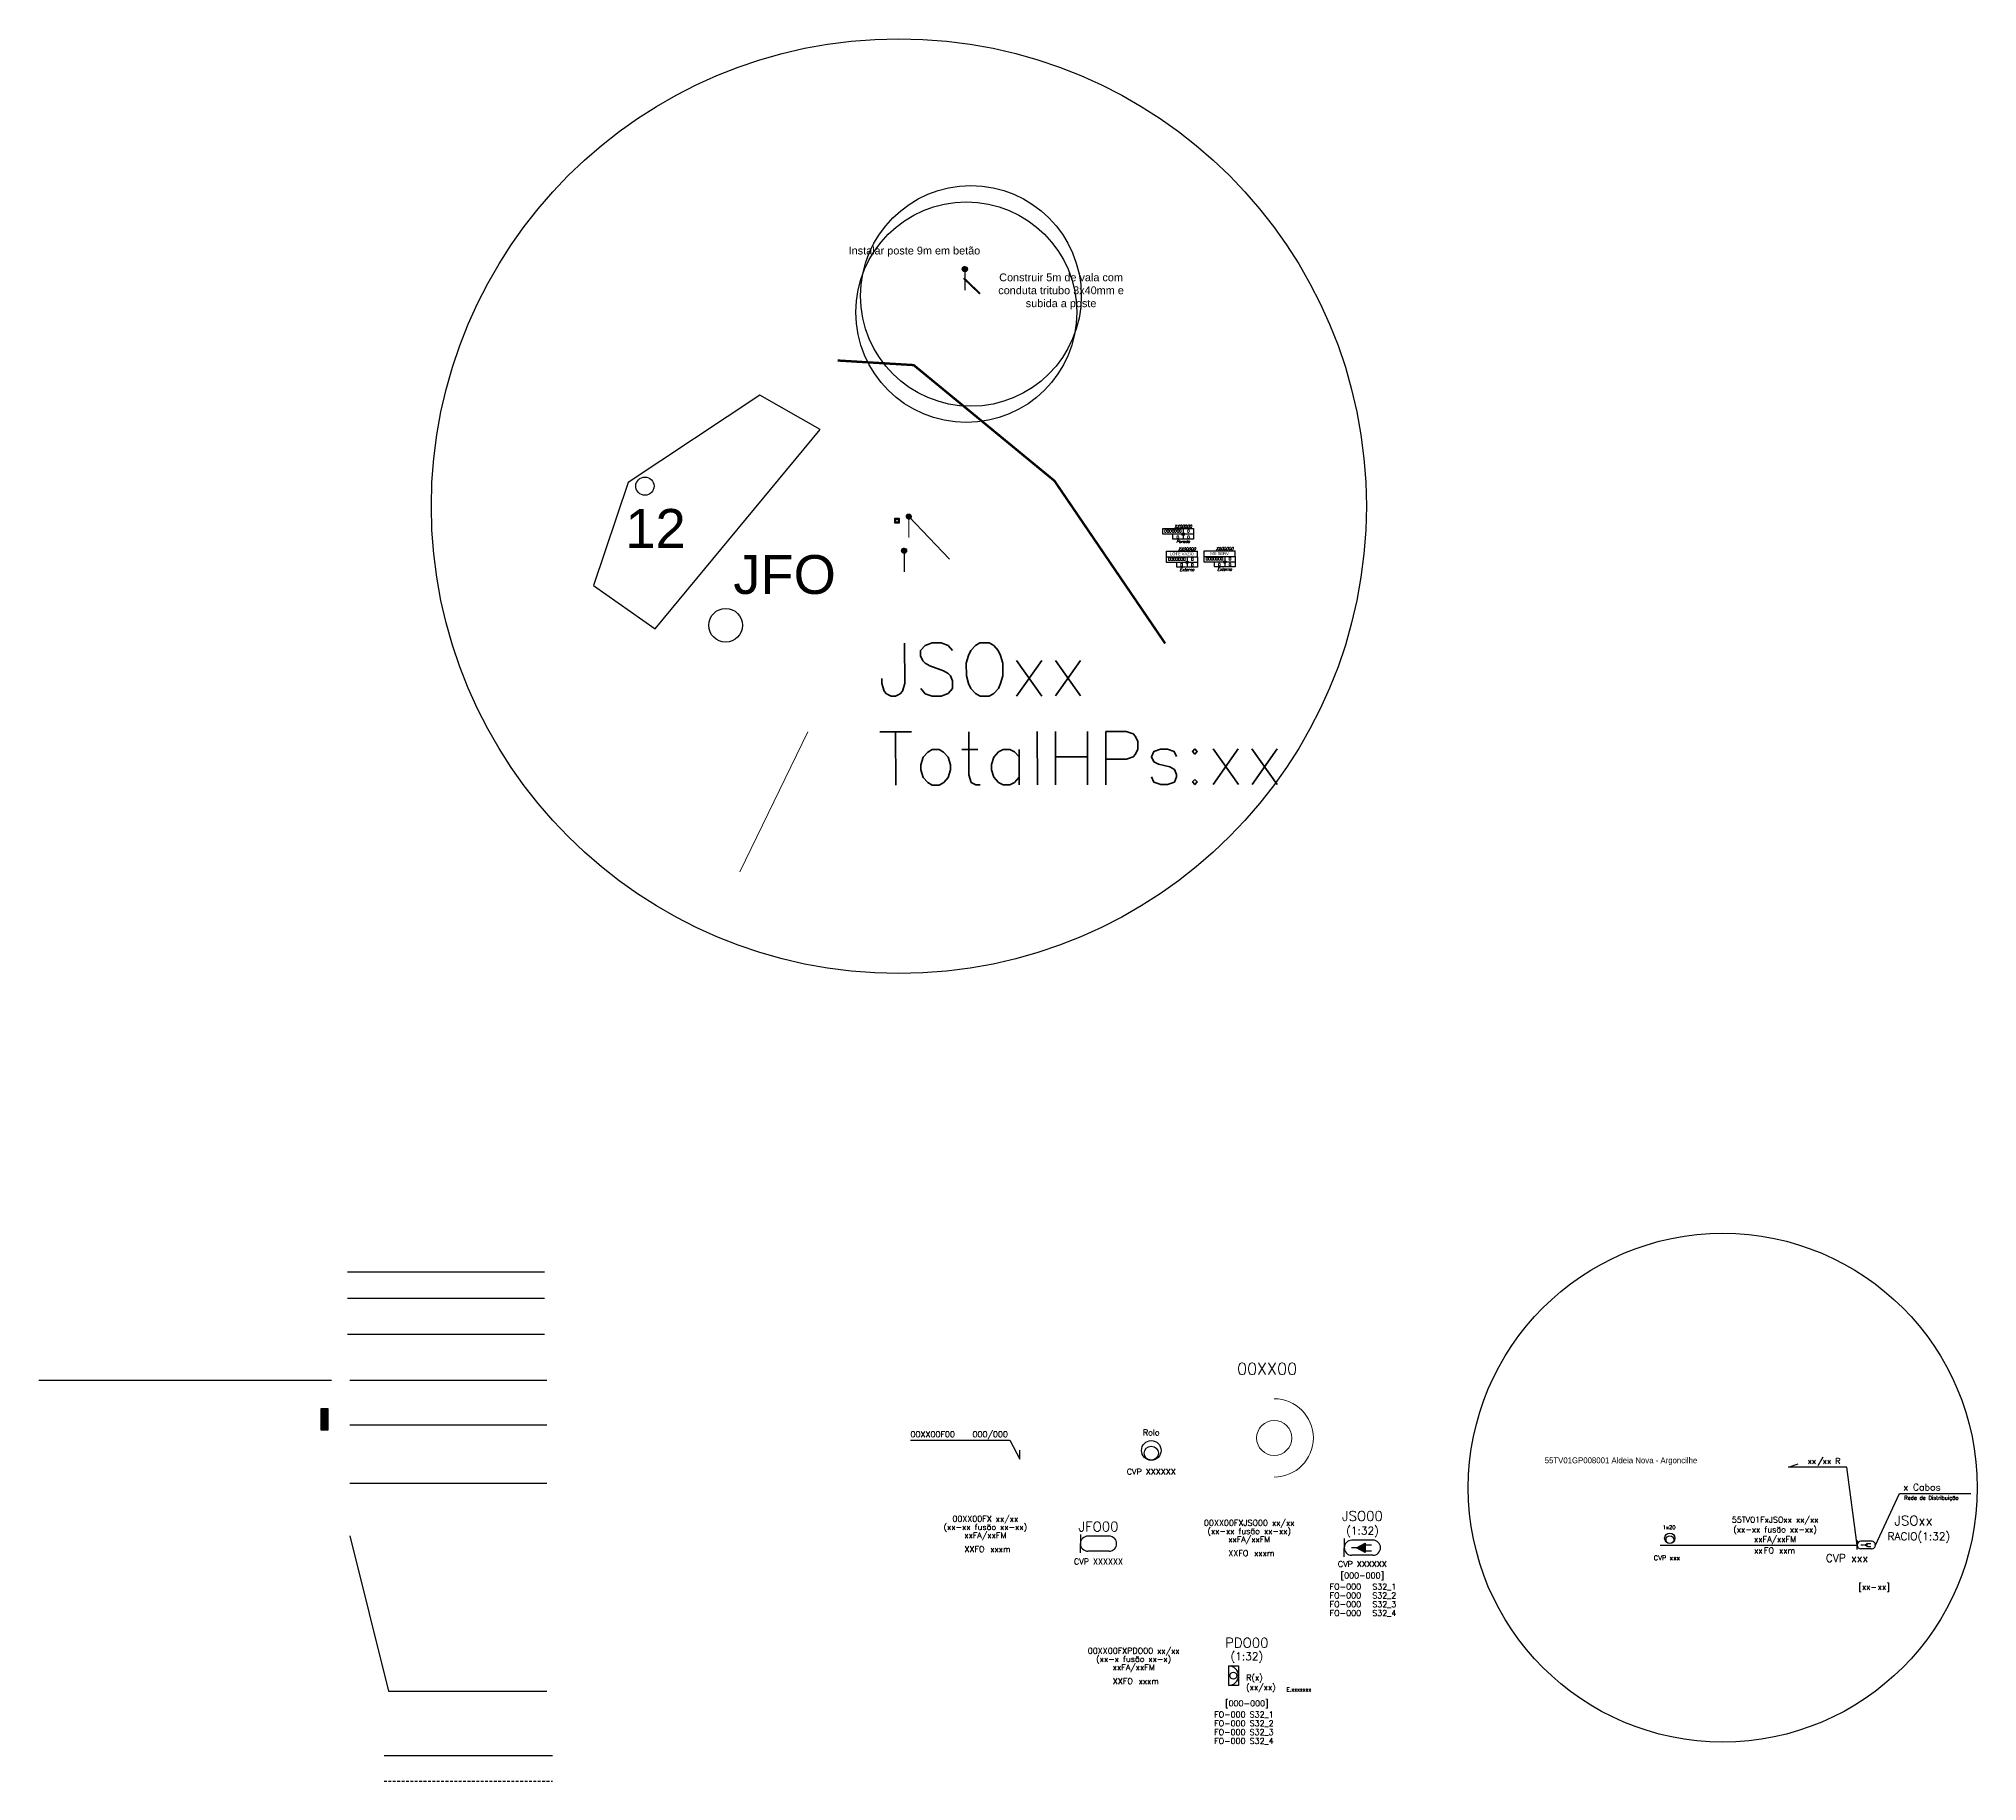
# Model space of a CAD drawing. Header units: millimetres. Extents: x -360 to 139, y -197 to 251.
import ezdxf
from ezdxf.enums import TextEntityAlignment as Align
from ezdxf.lldxf.tags import DXFTag

# ---------------------------------------------------------------- set-up
doc = ezdxf.new("R2010")
doc.units = ezdxf.units.MM
doc.linetypes.add('CE', pattern=[1.13, 0.71, -0.42])
for name, color, linetype in [('_APEADO', 3, 'Continuous'), ('_ESQUEMATICO', 1, 'ICAD_ISO12W100'), ('_EXISTENTE', 7, 'Continuous'), ('_MODIFICADO', 150, 'Continuous'), ('CABO_ENTERRADO', 30, 'Continuous'), ('CABOS DISTRIBUIÇÃO', 6, 'Continuous'), ('Caracterizacao edificios', 7, 'Continuous'), ('CARTOGRAFIA', 254, 'Continuous'), ('CC A Instalar', 1, 'ICAD_ISO12W100'), ('CC Instalar', 1, 'ICAD_ISO12W100'), ('Centro_edificio', 1, 'Continuous'), ('INFRA_NOVA_Postes', 1, 'Continuous'), ('INFRA_NOVA_subsolo', 1, 'Continuous'), ('JSO-Instalar', 1, 'Continuous'), ('N_PD_COBRE', 7, 'Continuous'), ('rede_edp', 72, 'Continuous'), ('RVO Instalar', 1, 'Continuous'), ('SINOPTICO', 1, 'Continuous'), ('TEXTO', 1, 'Continuous'), ('Texto cabo', 1, 'Continuous'), ('Texto Reservas', 1, 'Continuous')]:
    doc.layers.add(name, color=color, linetype=linetype)
for name, color, linetype, lineweight in [('CABOS_NOVOS', 3, 'Continuous', 60), ('cel', 96, 'Continuous', 30), ('JSO', 2, 'Continuous', 0)]:
    doc.layers.add(name, color=color, linetype=linetype, lineweight=lineweight)
doc.layers.add('rede_aerea', color=7, linetype='Continuous', lineweight=0, true_color=0xe9e9ac)
doc.layers.add('rede_subsolo', color=7, linetype='Continuous', true_color=0xe9e9ac)
doc.styles.add('cabos', font='romans.shx', dxfattribs={"height": 3.5})
doc.styles.add('ROMANS', font='romans.shx', dxfattribs={"height": 3.5})
doc.styles.get("Standard").update_dxf_attribs({"font": 'arial.ttf'})
doc.styles.add('Text_Style_10', font='TXT.SHX')
doc.styles.add('TI-ED', font='ARIALUNI.TTF', dxfattribs={"height": 0.75})
tags = doc.linetypes.add('DIVIDE', pattern=[1.25, 0.5, -0.25, 0, -0.25, 0, -0.25]).pattern_tags.tags
tags[14:15] = [DXFTag(74, 4), DXFTag(75, 0), DXFTag(340, '0'), DXFTag(46, 1.0), DXFTag(50, 0.0), DXFTag(44, 0.0), DXFTag(45, 0.0)]
tags[12:13] = [DXFTag(74, 4), DXFTag(75, 0), DXFTag(340, '0'), DXFTag(46, 1.0), DXFTag(50, 0.0), DXFTag(44, 0.0), DXFTag(45, 0.0)]
tags[10:11] = [DXFTag(74, 4), DXFTag(75, 0), DXFTag(340, '0'), DXFTag(46, 1.0), DXFTag(50, 0.0), DXFTag(44, 0.0), DXFTag(45, 0.0)]
tags[8:9] = [DXFTag(74, 4), DXFTag(75, 0), DXFTag(340, '0'), DXFTag(46, 1.0), DXFTag(50, 0.0), DXFTag(44, 0.0), DXFTag(45, 0.0)]
tags[6:7] = [DXFTag(74, 4), DXFTag(75, 0), DXFTag(340, '0'), DXFTag(46, 1.0), DXFTag(50, 0.0), DXFTag(44, 0.0), DXFTag(45, 0.0)]
tags[4:5] = [DXFTag(74, 4), DXFTag(75, 0), DXFTag(340, '0'), DXFTag(46, 1.0), DXFTag(50, 0.0), DXFTag(44, 0.0), DXFTag(45, 0.0)]
tags = doc.linetypes.add('FENCELINE1', pattern='A,0.25,-0.1,[133,ltypeshp.shx,S=0.1,R=0,X=-0.1,Y=0],-0.1,1', length=1.45).pattern_tags.tags
tags[16:17] = [DXFTag(74, 4), DXFTag(75, 0), DXFTag(340, '0'), DXFTag(46, 1.0), DXFTag(50, 0.0), DXFTag(44, 0.0), DXFTag(45, 0.0)]
tags[14:15] = [DXFTag(74, 4), DXFTag(75, 0), DXFTag(340, '0'), DXFTag(46, 1.0), DXFTag(50, 0.0), DXFTag(44, 0.0), DXFTag(45, 0.0)]
tags[4:5] = [DXFTag(74, 4), DXFTag(75, 0), DXFTag(340, '0'), DXFTag(46, 1.0), DXFTag(50, 0.0), DXFTag(44, 0.0), DXFTag(45, 0.0)]
tags = doc.linetypes.add('ICAD_ISO12W100', pattern=[22, 12, -3, 0.5, -3, 0.5, -3]).pattern_tags.tags
tags[14:15] = [DXFTag(74, 4), DXFTag(75, 0), DXFTag(340, '0'), DXFTag(46, 1.0), DXFTag(50, 0.0), DXFTag(44, 0.0), DXFTag(45, 0.0)]
tags[12:13] = [DXFTag(74, 4), DXFTag(75, 0), DXFTag(340, '0'), DXFTag(46, 1.0), DXFTag(50, 0.0), DXFTag(44, 0.0), DXFTag(45, 0.0)]
tags[10:11] = [DXFTag(74, 4), DXFTag(75, 0), DXFTag(340, '0'), DXFTag(46, 1.0), DXFTag(50, 0.0), DXFTag(44, 0.0), DXFTag(45, 0.0)]
tags[8:9] = [DXFTag(74, 4), DXFTag(75, 0), DXFTag(340, '0'), DXFTag(46, 1.0), DXFTag(50, 0.0), DXFTag(44, 0.0), DXFTag(45, 0.0)]
tags[6:7] = [DXFTag(74, 4), DXFTag(75, 0), DXFTag(340, '0'), DXFTag(46, 1.0), DXFTag(50, 0.0), DXFTag(44, 0.0), DXFTag(45, 0.0)]
tags[4:5] = [DXFTag(74, 4), DXFTag(75, 0), DXFTag(340, '0'), DXFTag(46, 1.0), DXFTag(50, 0.0), DXFTag(44, 0.0), DXFTag(45, 0.0)]

# ---------------------------------------------------------------- blocks, each defined once
blk = doc.blocks.new('CEE')
at = {"layer": 'Centro_edificio'}
h = blk.add_hatch(color=256, dxfattribs=at)
h.paths.add_polyline_path([(0, 0.34), (0, 0), (0.34, 0, 0.414214)])
h.paths.add_polyline_path([(0, -0.34), (0, 0), (-0.34, 0, 0.414214)])
at = {"color": 210}
for p, q in [((-5.25, 1.44), (-5.25, 2.87)), ((-5.25, 1.44), (-2.63, 1.44)), ((-5.25, 0), (-5.25, 1.44)), ((2.65, 0), (-5.25, 0)), ((-2.63, 1.44), (2.65, 1.44)), ((-2.63, -1.27), (-2.63, 0)), ((0, 1.44), (0, -1.27)), ((2.65, 1.44), (2.65, 2.87)), ((2.65, 1.44), (2.65, -1.27)), ((2.65, -1.27), (-2.63, -1.27))]:
    blk.add_line(p, q, dxfattribs=at)
blk.add_lwpolyline([(-5.25, 2.87), (2.65, 2.87)], dxfattribs=at)
at = {"layer": 'Centro_edificio', "linetype": 'DIVIDE', "ltscale": 4}
blk.add_ellipse((0, 0), major_axis=(0.345, 0), ratio=1, dxfattribs=at)
at = {"color": 210}
for tag, style, p in [('N_EDIFICIO', 'ROMANS', (-2.63, 0.45)), ('TIPO', 'TI-ED', (-1.3, 1.82)), ('N_UA', 'ROMANS', (1.36, 0.45)), ('N_COMERCIO', 'ROMANS', (-1.37, -1.03)), ('N_ESCRITORIO', 'ROMANS', (1.36, -1.03))]:
    blk.add_attdef(tag, text='', height=0.75, dxfattribs=dict(at, style=style)).set_placement(p, align=Align.CENTER)
at = {"layer": 'N_PD_COBRE', "style": 'ROMANS', "oblique": 15}
for tag, p in [('PDC', (-0.02, 3.07)), ('TPDC', (-0.02, -2.25))]:
    blk.add_attdef(tag, text='', height=0.75, dxfattribs=at).set_placement(p, align=Align.CENTER)
blk = doc.blocks.new('CE')
at = {"layer": 'Centro_edificio'}
h = blk.add_hatch(color=256, dxfattribs=at)
h.paths.add_polyline_path([(0, 0.34), (0, 0), (0.34, 0, 0.414214)])
h.paths.add_polyline_path([(0, -0.34), (0, 0), (-0.34, 0, 0.414214)])
at = {"color": 210}
for p, q in [((-5.25, 0), (-5.25, 1.44)), ((-5.25, 1.44), (-2.63, 1.44)), ((2.65, 0), (-5.25, 0)), ((-2.63, 1.44), (2.65, 1.44)), ((-2.63, -1.27), (-2.63, 0)), ((0, 1.44), (0, -1.27)), ((2.65, 1.44), (2.65, -1.27)), ((2.65, -1.27), (-2.63, -1.27))]:
    blk.add_line(p, q, dxfattribs=at)
at = {"layer": 'Centro_edificio', "linetype": 'Continuous', "ltscale": 4}
blk.add_ellipse((0, 0), major_axis=(0.345, 0), ratio=1, dxfattribs=at)
at = {"color": 210, "style": 'ROMANS'}
for tag, p in [('N_EDIFICIO', (-2.63, 0.45)), ('N_PISOS', (1.36, 0.45)), ('N_UA', (-1.37, -1.13)), ('N_COMERCIO', (1.36, -1.13))]:
    blk.add_attdef(tag, text='', height=0.75, dxfattribs=at).set_placement(p, align=Align.CENTER)
at = {"layer": 'N_PD_COBRE', "style": 'ROMANS', "oblique": 15}
for tag, p in [('PDC', (-0.02, 1.63)), ('TPDC', (-0.02, -2.25))]:
    blk.add_attdef(tag, text='', height=0.75, dxfattribs=at).set_placement(p, align=Align.CENTER)
blk = doc.blocks.new('*X7')
at = {"color": 0}
for p, q in [((-0.679997, 0.416018), (-0.018018, 1.077997)), ((-0.679809, 0.433884), (-0.035884, 1.077809)), ((-0.679715, 0.398622), (-0.000622, 1.077715)), ((-0.67911, 0.452261), (-0.054261, 1.07711)), ((-0.678999, 0.381661), (0.016339, 1.076999)), ((-0.677877, 0.365105), (0.032895, 1.075877)), ((-0.677853, 0.471196), (-0.073196, 1.075853)), ((-0.676376, 0.348929), (0.049071, 1.074376)), ((-0.675978, 0.490748), (-0.092748, 1.073978)), ((-0.674518, 0.333109), (0.064891, 1.072518)), ((-0.673417, 0.510987), (-0.112987, 1.071417)), ((-0.672323, 0.317627), (0.080373, 1.070323)), ((-0.67008, 0.532002), (-0.134002, 1.06808)), ((-0.669809, 0.302463), (0.095537, 1.067809)), ((-0.666991, 0.287604), (0.110396, 1.064991)), ((-0.665856, 0.553903), (-0.155903, 1.063856)), ((-0.663883, 0.273034), (0.124966, 1.061883)), ((-0.660603, 0.576834), (-0.178834, 1.058603)), ((-0.660497, 0.258742), (0.139258, 1.058497)), ((-0.656846, 0.244715), (0.153285, 1.054846)), ((-0.654125, 0.600989), (-0.202989, 1.052125)), ((-0.652938, 0.230945), (0.167055, 1.050938)), ((-0.648783, 0.217422), (0.180578, 1.046783)), ((-0.646156, 0.626637), (-0.228637, 1.044156)), ((-0.64439, 0.204138), (0.193862, 1.04239)), ((-0.639766, 0.191085), (0.206915, 1.037766)), ((-0.636298, 0.654172), (-0.256172, 1.034298)), ((-0.634917, 0.178256), (0.219744, 1.032917)), ((-0.62985, 0.165645), (0.232355, 1.02785)), ((-0.624571, 0.153247), (0.244753, 1.022571)), ((-0.623925, 0.684222), (-0.286222, 1.021925)), ((-0.619084, 0.141056), (0.256944, 1.017084)), ((-0.613395, 0.129067), (0.268933, 1.011395)), ((-0.607932, 0.717893), (-0.319893, 1.005932)), ((-0.607508, 0.117277), (0.280723, 1.005508)), ((-0.601426, 0.10568), (0.29232, 0.999426)), ((-0.595154, 0.094275), (0.303725, 0.993154)), ((-0.588694, 0.083057), (0.314943, 0.986694)), ((-0.58596, 0.757543), (-0.359543, 0.98396)), ((-0.58205, 0.072024), (0.325976, 0.98005)), ((-0.575224, 0.061172), (0.336828, 0.973224)), ((-0.568219, 0.0505), (0.3475, 0.966219)), ((-0.561036, 0.040005), (0.357995, 0.959036)), ((-0.553678, 0.029685), (0.368315, 0.951678)), ((-0.550397, 0.810783), (-0.412783, 0.948397)), ((-0.546146, 0.01954), (0.37846, 0.944146)), ((-0.538442, 0.009566), (0.388434, 0.936442)), ((-0.530567, -0.000236), (0.398236, 0.928567)), ((-0.522522, -0.009869), (0.407869, 0.920522)), ((-0.514308, -0.019333), (0.417333, 0.912308)), ((-0.505925, -0.028628), (0.426628, 0.903925)), ((-0.497375, -0.037756), (0.435756, 0.895375)), ((-0.488657, -0.046715), (0.444715, 0.886657)), ((-0.479772, -0.055508), (0.453508, 0.877772)), ((-0.470719, -0.064133), (0.462133, 0.868719)), ((-0.461499, -0.07259), (0.47059, 0.859499)), ((-0.45211, -0.080879), (0.478879, 0.85011)), ((-0.442553, -0.089), (0.487, 0.840553)), ((-0.432826, -0.096951), (0.494951, 0.830826)), ((-0.422929, -0.104731), (0.502731, 0.820929)), ((-0.41286, -0.11234), (0.51034, 0.81086)), ((-0.402619, -0.119776), (0.517776, 0.800619)), ((-0.392202, -0.127037), (0.525037, 0.790202)), ((-0.381609, -0.134122), (0.532122, 0.779609)), ((-0.370838, -0.141028), (0.539028, 0.768838)), ((-0.359886, -0.147754), (0.545754, 0.757886)), ((-0.348751, -0.154296), (0.552296, 0.746751)), ((-0.337429, -0.160652), (0.558652, 0.735429)), ((-0.325919, -0.16682), (0.56482, 0.723919)), ((-0.314215, -0.172794), (0.570794, 0.712215)), ((-0.302316, -0.178572), (0.576572, 0.700316)), ((-0.290215, -0.184149), (0.582149, 0.688215)), ((-0.27791, -0.189522), (0.587522, 0.67591)), ((-0.265395, -0.194684), (0.592684, 0.663395)), ((-0.252664, -0.199631), (0.597631, 0.650664)), ((-0.239711, -0.204356), (0.602356, 0.637711)), ((-0.226531, -0.208853), (0.606853, 0.624531)), ((-0.213115, -0.213115), (0.611115, 0.611115)), ((-0.199456, -0.217134), (0.615134, 0.597456)), ((-0.185546, -0.220901), (0.618901, 0.583546)), ((-0.171373, -0.224406), (0.622406, 0.569373)), ((-0.156929, -0.22764), (0.62564, 0.554929)), ((-0.1422, -0.230589), (0.628589, 0.5402)), ((-0.127174, -0.23324), (0.63124, 0.525174)), ((-0.111836, -0.23558), (0.63358, 0.509836)), ((-0.096169, -0.23759), (0.63559, 0.494169)), ((-0.080154, -0.239253), (0.637253, 0.478154)), ((-0.06377, -0.240547), (0.638547, 0.46177)), ((-0.046993, -0.241448), (0.639448, 0.444993)), ((-0.029795, -0.241927), (0.639927, 0.427795)), ((-0.012144, -0.241953), (0.639953, 0.410144)), ((0.006, -0.241488), (0.639488, 0.392)), ((0.024679, -0.240486), (0.638486, 0.373321)), ((0.043948, -0.238895), (0.636895, 0.354052)), ((0.063871, -0.236649), (0.634649, 0.334129)), ((0.084528, -0.23367), (0.63167, 0.313472)), ((0.106018, -0.229858), (0.627858, 0.291982)), ((0.12847, -0.225084), (0.623084, 0.26953)), ((0.152051, -0.21918), (0.61718, 0.245949)), ((0.176993, -0.211916), (0.609916, 0.221007)), ((0.203627, -0.20296), (0.60096, 0.194373)), ((0.232456, -0.191808), (0.589808, 0.165544)), ((0.264325, -0.177617), (0.575617, 0.133675)), ((0.300865, -0.158754), (0.556754, 0.097135)), ((0.346227, -0.13107), (0.52907, 0.051773)), ((0.43272, -0.062254), (0.460254, -0.03472))]:
    blk.add_line(p, q, dxfattribs=at)
blk = doc.blocks.new('*U43')
blk.add_line((0, -0.64), (0, -5.39))
blk.add_circle((0, 0.01), 0.66)
blk.add_blockref('*X7', (0.02, -0.41))
blk = doc.blocks.new('*U10')
at = {"layer": 'INFRA_NOVA_Postes'}
blk.add_line((-0.64, 0), (-5.39, 0), dxfattribs=at)
blk.add_circle((0.01, 0), 0.66, dxfattribs=at)
at = {"layer": 'INFRA_NOVA_Postes', "rotation": 270}
blk.add_blockref('*X7', (-0.41, -0.02), dxfattribs=at)
blk = doc.blocks.new('RESERVA')
blk.add_lwpolyline([(1.28, 2.26), (-0.02, 0)])
at = {"style": 'cabos'}
blk.add_attdef('FI', text='', height=1.5, dxfattribs=at).set_placement((-0.46, 0.49), align=Align.RIGHT)
blk.add_attdef('FF', (1.24, 0.49), '', height=1.5, dxfattribs=at)
at = {"style": 'cabos', "flags": 5}
blk.add_attdef('JFO', (-1.41, -2.8), '', height=1.5, dxfattribs=at)
blk = doc.blocks.new('JSO')
for p, q in [((3.7, 0.97), (0.97, 0.97)), ((3.7, -0.97), (0.97, -0.97))]:
    blk.add_line(p, q)
for points in [[(0, 1.17), (0, 0)], [(0, -1.17), (0, 0)], [(1.58, 0), (0.93, 0)], [(2.66, 0.39), (3.49, 0.39)], [(2.66, -0.42), (3.49, -0.42)]]:
    blk.add_lwpolyline(points)
blk.add_lwpolyline([(1.58, 0, 0, 1.2, 0), (2.71, 0.01, 1.2, 1.2, 0)], format="xyseb")
for centre, start, end in [((0.97, 0), 90.0422, 180.0422), ((3.7, 0), 359.8395, 90.0422), ((3.7, 0), 269.9578, 0.1605), ((0.97, 0), 179.9578, 269.9578)]:
    blk.add_arc(centre, 0.972, start, end)
blk = doc.blocks.new('cabo')
at = {"style": 'cabos'}
blk.add_text('FO', height=1.5, dxfattribs=at).set_placement((1.04, 0), align=Align.CENTER)
blk.add_attdef('N_FIBRAS', text='', height=1.5, dxfattribs=at).set_placement((-0.56, 0), align=Align.RIGHT)
blk.add_attdef('COMPRIMENTO', (3.65, 0), '', height=1.5, dxfattribs=at)
blk = doc.blocks.new('ROLO_traçados_1_500')
at = {"linetype": 'Continuous'}
for centre, radius in [((-0.01, 0.67), 0.666), ((0, 0.49), 0.495)]:
    blk.add_circle(centre, radius, dxfattribs=at)
blk = doc.blocks.new('RESERVAS')
blk.add_lwpolyline([(-28.05, 4.89), (-2.54, 4.89), (0, 0), (0, 2.28)])
at = {"style": 'cabos'}
for tag, p in [('CABO', (-28.1, 5.65)), ('NOME', (-28.1, 2.56))]:
    blk.add_attdef(tag, p, '', height=1.5, dxfattribs=at)
blk.add_attdef('GAMA', text='', height=1.5, dxfattribs=at).set_placement((-3.01, 5.64), align=Align.RIGHT)
blk = doc.blocks.new('CO')
at = {"layer": 'JSO', "color": 0, "linetype": 'Continuous'}
blk.add_circle((-10.07, 0), 4.52, dxfattribs=at)
blk.add_arc((-10.07, 0), 10.07, 270, 90, dxfattribs=at)
at = {"layer": 'Texto cabo', "color": 0, "style": 'cabos'}
blk.add_attdef('CO', text='', height=3, dxfattribs=at).set_placement((-11.89, 17.78), align=Align.MIDDLE)
blk = doc.blocks.new('*U24')
h = blk.add_hatch(color=256)
h.dxf.hatch_style = 1
h.paths.add_polyline_path([(3.17, 0.01), (5.41, 1.21), (5.41, -1.19)])
for p, q in [((0, 2.34), (0, 0)), ((0, -2.34), (0, 0)), ((7.4, 1.95), (1.94, 1.95)), ((7.4, -1.95), (1.94, -1.95))]:
    blk.add_line(p, q)
for points in [[(5.42, 0.01), (1.85, 0.01)], [(3.17, 0.01), (5.41, 1.21), (5.41, -1.19), (3.17, 0.01)], [(5.32, 0.78), (6.98, 0.78)], [(5.32, -0.83), (6.98, -0.83)]]:
    blk.add_lwpolyline(points)
for centre, start_param, end_param in [((1.94, 0), 0.786134, 2.356931), ((1.94, 0), 2.355458, 3.926255), ((7.4, 0.01), 5.494986, 7.06932), ((7.4, -0.01), 3.926255, 5.500588)]:
    blk.add_ellipse(centre, major_axis=(1.37, 1.37), ratio=1, start_param=start_param, end_param=end_param)
at = {"char_height": 1.5, "width": 10.1444, "attachment_point": 7, "style": 'cabos'}
for s, insert in [('S32_1', (7.23, -10.91)), ('S32_2', (7.23, -13.17)), ('S32_3', (7.23, -15.44)), ('S32_4', (7.23, -17.7))]:
    blk.add_mtext(s, dxfattribs=dict(at, insert=insert))
at = {"style": 'cabos'}
for tag, p in [('CABO-1', (-24.44, 11.56)), ('CABO-2', (-24.43, 9.44)), ('CABO-3', (-24.42, 7.32)), ('CABO1', (-24.44, 5.2)), ('CABO2', (-24.43, 3.08)), ('CABO3', (-24.42, 0.96))]:
    blk.add_attdef(tag, text='', height=1.5, dxfattribs=at).set_placement(p, align=Align.BOTTOM_CENTER)
for tag, height, p in [('NOME', 2.5, (4.66, 8.17)), ('RACIO', 2, (4.66, 4.39)), ('GAMA_CO', 1.5, (4.66, -7.12))]:
    blk.add_attdef(tag, text='', height=height, dxfattribs=at).set_placement(p, align=Align.MIDDLE_CENTER)
blk.add_attdef('CAPACIDADE', text='', height=1.5, dxfattribs=at).set_placement((-24.66, -2.15), align=Align.RIGHT)
for tag, p in [('METRAGEM', (-23.16, -2.17)), ('FO_SP1', (-3.75, -10.75)), ('FO_SP2', (-3.75, -13.02)), ('FO_SP3', (-3.75, -15.28)), ('FO_SP4', (-3.75, -17.55))]:
    blk.add_attdef(tag, p, '', height=1.5, dxfattribs=at)
at = {"layer": 'TEXTO', "color": 0, "style": 'cabos'}
blk.add_attdef('LOCAL', text='', height=1.5, dxfattribs=at).set_placement((4.66, -4.2), align=Align.MIDDLE_CENTER)
blk = doc.blocks.new('*U23')
for p, q in [((0, 2.34), (0, 0)), ((0, -2.34), (0, 0)), ((7.4, 1.95), (1.94, 1.95)), ((7.4, -1.95), (1.94, -1.95))]:
    blk.add_line(p, q)
for centre, start_param, end_param in [((1.94, 0), 0.786134, 2.356931), ((1.94, 0), 2.355458, 3.926255), ((7.4, 0.01), 5.494986, 7.06932), ((7.4, -0.01), 3.926255, 5.500588)]:
    blk.add_ellipse(centre, major_axis=(1.37, 1.37), ratio=1, start_param=start_param, end_param=end_param)
at = {"style": 'cabos'}
for tag, p in [('CABO-1', (-24.44, 11.56)), ('CABO-2', (-24.43, 9.44)), ('CABO-3', (-24.42, 7.32)), ('CABO1', (-24.44, 5.2)), ('CABO2', (-24.43, 3.08)), ('CABO3', (-24.42, 0.96))]:
    blk.add_attdef(tag, text='', height=1.5, dxfattribs=at).set_placement(p, align=Align.BOTTOM_CENTER)
blk.add_attdef('NOME', text='', height=2.5, dxfattribs=at).set_placement((4.66, 4.39), align=Align.MIDDLE_CENTER)
blk.add_attdef('CAPACIDADE', text='', height=1.5, dxfattribs=at).set_placement((-24.66, -2.15), align=Align.RIGHT)
blk.add_attdef('METRAGEM', (-23.16, -2.17), '', height=1.5, dxfattribs=at)
at = {"layer": 'TEXTO', "color": 0, "style": 'cabos'}
blk.add_attdef('LOCAL', text='', height=1.5, dxfattribs=at).set_placement((4.66, -4.6), align=Align.MIDDLE_CENTER)
blk = doc.blocks.new('PDO_INT')
for p, q in [((0, 2.5), (2.5, 2.5)), ((0, -2.5), (0, 2.5)), ((2.5, 2.5), (2.5, -2.5)), ((2.5, -2.5), (0, -2.5))]:
    blk.add_line(p, q)
blk.add_circle((1.19, 0), 0.862)
blk.add_arc((0, 0), 2.5, 270, 90)
at = {"style": 'cabos'}
for tag, p in [('CABO-1', (-24.44, 11.56)), ('CABO-2', (-24.43, 9.44)), ('CABO-3', (-24.42, 7.32)), ('CABO1', (-24.44, 5.2)), ('CABO2', (-24.43, 3.08)), ('CABO3', (-24.42, 0.96))]:
    blk.add_attdef(tag, text='', height=1.5, dxfattribs=at).set_placement(p, align=Align.BOTTOM_CENTER)
for tag, height, p in [('NOME', 2.5, (4.65, 8.47)), ('RACIO', 2, (4.66, 4.97)), ('GAMA_CO', 1.5, (4.66, -7.12))]:
    blk.add_attdef(tag, text='', height=height, dxfattribs=at).set_placement(p, align=Align.MIDDLE_CENTER)
for tag, p in [('RISER', (4.5, -1.25)), ('METRAGEM', (-23.16, -2.17)), ('TIPO', (4.5, -3.73)), ('FO_SP1', (-3.75, -10.75)), ('FO_SP2', (-3.75, -13.02)), ('FO_SP3', (-3.75, -15.28)), ('FO_SP4', (-3.75, -17.55))]:
    blk.add_attdef(tag, p, '', height=1.5, dxfattribs=at)
blk.add_attdef('CAPACIDADE', text='', height=1.5, dxfattribs=at).set_placement((-24.66, -2.15), align=Align.RIGHT)
at = {"layer": 'TEXTO', "color": 5, "style": 'cabos'}
blk.add_attdef('LOCAL', text='', height=1, dxfattribs=at).set_placement((14.87, -3.06), align=Align.TOP_LEFT)
blk = doc.blocks.new('MUDANCA_INFRA')
blk.add_hatch(color=256).paths.add_polyline_path([(-0.65, 1.82), (-0.65, -1.82), (0.65, -1.82), (0.65, 1.82)])
blk.add_lwpolyline([(-0.65, 1.82), (-0.65, -1.82), (0.65, -1.82), (0.65, 1.82), (-0.65, 1.82)])
blk = doc.blocks.new('*U22')
for centre, radius in [((0, 2.52), 2.52), ((0, 1.81), 1.81)]:
    blk.add_circle(centre, radius)
at = {"style": 'cabos'}
blk.add_attdef('TXT_ROLO', text='', height=1.5, dxfattribs=at).set_placement((-0.01, 7.15), align=Align.MIDDLE_CENTER)
at = {"layer": 'TEXTO', "color": 0, "style": 'cabos'}
blk.add_attdef('LOCAL', text='', height=1.5, dxfattribs=at).set_placement((-0.01, -2.94), align=Align.MIDDLE_CENTER)
blk = doc.blocks.new('cvp_existente')
for p, q in [((-0.62, 0.55), (0.63, 0.55)), ((-0.62, -0.52), (-0.62, 0.55)), ((0.63, 0.55), (0.63, -0.52)), ((0.63, -0.52), (-0.62, -0.52))]:
    blk.add_line(p, q)
blk.add_polyline3d([(0.41, -0.3, 0), (-0.4, -0.3, 0), (-0.4, 0.33, 0), (0.41, 0.33, 0), (0.41, -0.3, 0)])

msp = doc.modelspace()

# ---------------------------------------------------------------- linework, layer by layer
at = {"color": 7}
msp.add_circle((-138.65, 131.13), 120.25, dxfattribs=at)
msp.add_circle((73.27, -121.41), 65.45)
at = {"layer": '_APEADO', "linetype": 'ICAD_ISO12W100', "ltscale": 0.5}
msp.add_line((-280.45, -81.94), (-229.79, -81.94), dxfattribs=at)
at = {"layer": '_ESQUEMATICO', "ltscale": 0.5}
for p, q in [((-359.87, -93.77), (-284.55, -93.77)), ((-279.88, -93.77), (-229.22, -93.77))]:
    msp.add_line(p, q, dxfattribs=at)
at = {"layer": '_ESQUEMATICO', "linetype": 'FENCELINE1', "ltscale": 5}
msp.add_line((-279.88, -105.26), (-229.22, -105.26), dxfattribs=at)
at = {"layer": '_ESQUEMATICO', "linetype": 'Continuous', "ltscale": 5}
msp.add_line((-279.88, -120.28), (-229.22, -120.28), dxfattribs=at)
at = {"layer": '_ESQUEMATICO', "linetype": 'ICAD_ISO12W100', "ltscale": 0.5}
msp.add_lwpolyline([(-279.88, -133.77), (-269.88, -173.76), (-229.22, -173.77)], dxfattribs=at)
at = {"layer": '_EXISTENTE', "linetype": 'ICAD_ISO12W100', "ltscale": 0.5}
msp.add_line((-280.45, -65.89), (-229.79, -65.89), dxfattribs=at)
at = {"layer": '_MODIFICADO', "linetype": 'ICAD_ISO12W100', "ltscale": 0.5}
msp.add_line((-280.45, -72.62), (-229.79, -72.62), dxfattribs=at)
at = {"layer": 'CABO_ENTERRADO', "linetype": 'CE'}
msp.add_lwpolyline([(-271.05, -196.94), (-227.7, -196.94)], dxfattribs=at)
at = {"layer": 'CABOS DISTRIBUIÇÃO'}
msp.add_lwpolyline([(112.51, -136.16), (118.74, -122.93), (137.04, -122.93)], dxfattribs=at)
at = {"layer": 'CABOS_NOVOS', "const_width": 0.6}
msp.add_lwpolyline([(-154.42, 168.6), (-134.83, 167.42), (-98.62, 137.63), (-70.15, 95.8)], dxfattribs=at)
at = {"layer": 'CARTOGRAFIA', "linetype": 'Continuous'}
msp.add_lwpolyline([(-271.05, -190.28), (-227.7, -190.28)], dxfattribs=at)
at = {"layer": 'CC Instalar', "ltscale": 0.5}
msp.add_line((57.18, -136.16), (107.84, -136.16), dxfattribs=at)
at = {"layer": 'cel'}
msp.add_lwpolyline([(-217.17, 110.72), (-201.33, 99.56), (-158.88, 150.83), (-174.37, 159.72), (-208.3, 137.19), (-217.17, 110.72)], dxfattribs=at)
msp.add_circle((-203.97, 136.27), 2.34, dxfattribs=at)
at = {"layer": 'cel', "color": 7}
msp.add_circle((-183.2, 100.47), 4.34, dxfattribs=at)
at = {"layer": 'INFRA_NOVA_Postes'}
msp.add_circle((-121.3, 181.03), 28.39, dxfattribs=at)
at = {"layer": 'INFRA_NOVA_subsolo', "color": 1, "const_width": 0.5}
msp.add_lwpolyline([(-117.78, 185.77), (-121.96, 189.78)], dxfattribs=at)
at = {"layer": 'INFRA_NOVA_subsolo'}
msp.add_circle((-120.12, 185.22), 28.39, dxfattribs=at)
at = {"layer": 'JSO', "color": 2, "linetype": 'Continuous', "flags": 128}
msp.add_lwpolyline([(-179.52, 37.08), (-162.09, 73.03)], dxfattribs=at)
at = {"layer": 'rede_aerea'}
msp.add_lwpolyline([(-125.65, 117.49), (-136.1, 128.45)], dxfattribs=at)
at = {"layer": 'RVO Instalar', "linetype": 'Continuous', "ltscale": 0.5}
msp.add_lwpolyline([(107.84, -136.16), (105.17, -116.16), (90.18, -116.16), (92.65, -115.26)], dxfattribs=at)

# ---------------------------------------------------------------- block references
at = {"layer": '_ESQUEMATICO', "xscale": 1.5, "yscale": 1.5, "zscale": 1.5}
msp.add_blockref('MUDANCA_INFRA', (-286.39, -103.82), dxfattribs=at)
at = {"layer": '_ESQUEMATICO'}
for name, p, values in [('*U22', (-73.72, -114.34), {'TXT_ROLO': 'Rolo', 'LOCAL': 'CVP XXXXXX'}), ('*U23', (-91.97, -135.81), {'NOME': 'JFO00', 'LOCAL': 'CVP XXXXXX', 'CABO1': '00XX00FX xx/xx', 'CABO2': '(xx-xx fusão xx-xx)', 'CABO3': 'xxFA/xxFM', 'CAPACIDADE': 'XXFO', 'METRAGEM': 'xxxm'}), ('*U24', (-24.1, -136.86), {'NOME': 'JSO00', 'LOCAL': 'CVP XXXXXX', 'CABO1': '00XX00FXJSO00 xx/xx', 'CABO2': '(xx-xx fusão xx-xx)', 'CABO3': 'xxFA/xxFM', 'CAPACIDADE': 'XXFO', 'METRAGEM': 'xxxm', 'GAMA_CO': '[000-000]', 'FO_SP1': 'FO-000', 'FO_SP2': 'FO-000', 'FO_SP3': 'FO-000', 'FO_SP4': 'FO-000', 'RACIO': '(1:32)'}), ('PDO_INT', (-53.81, -169.77), {'NOME': 'PDO00', 'LOCAL': 'E.xxxxxxx', 'RACIO': '(1:32)', 'GAMA_CO': '[000-000]', 'CABO1': '00XX00FXPDO00 xx/xx', 'CABO2': '(xx-x fusão xx-x)', 'CABO3': 'xxFA/xxFM', 'CAPACIDADE': 'XXFO', 'METRAGEM': 'xxxm', 'FO_SP1': 'FO-000 S32_1', 'FO_SP2': 'FO-000 S32_2', 'FO_SP3': 'FO-000 S32_3', 'FO_SP4': 'FO-000 S32_4', 'RISER': 'R(x)', 'TIPO': '(xx/xx)'})]:
    msp.add_blockref(name, p, dxfattribs=at).add_auto_attribs(values)
at = {"layer": 'Caracterizacao edificios'}
for name, p, values in [('CE', (-65.52, 123.9), {'N_EDIFICIO': '0000000', 'N_PISOS': '0', 'N_UA': '0', 'N_COMERCIO': '0', 'PDC': 'XX00000', 'TPDC': 'Parede'}), ('CEE', (-64.53, 116.67), {'N_EDIFICIO': '0000000', 'N_UA': '0', 'N_COMERCIO': '0', 'N_ESCRITORIO': '0', 'TIPO': 'LOTE VAZIO', 'PDC': 'XX00000', 'TPDC': 'Externo'}), ('CEE', (-54.84, 116.75), {'N_EDIFICIO': '0000000', 'N_UA': '0', 'N_COMERCIO': '0', 'N_ESCRITORIO': '0', 'TIPO': 'ME SERV', 'PDC': 'XX00000', 'TPDC': 'Externo'})]:
    msp.add_blockref(name, p, dxfattribs=at).add_auto_attribs(values)
at = {"layer": 'CC A Instalar', "xscale": 2, "yscale": 2, "zscale": 2}
msp.add_blockref('ROLO_traçados_1_500', (59.66, -135.77), dxfattribs=at)
at = {"layer": 'CC Instalar'}
ref = msp.add_blockref('cabo', (84.11, -138.3), dxfattribs=at)
ref.add_attrib('N_FIBRAS', 'xx', dxfattribs={"layer": '0', "height": 1.51, "style": 'cabos'}).set_placement((83.54, -138.3), align=Align.RIGHT)
ref.add_attrib('COMPRIMENTO', 'xxm', (87.76, -138.3), dxfattribs={"layer": '0', "height": 1.5, "style": 'cabos'})
at = {"layer": 'INFRA_NOVA_Postes', "rotation": 90}
msp.add_blockref('*U10', (-121.69, 192.1), dxfattribs=at)
at = {"layer": 'JSO-Instalar'}
ref = msp.add_blockref('JSO', (107.84, -136.16), dxfattribs=at)
ref.add_attrib('FI', '[xx-', dxfattribs={"height": 1.5, "style": 'cabos'}).set_placement((112.92, -147.7), align=Align.RIGHT)
ref.add_attrib('FF', 'xx]', (113.13, -147.7), dxfattribs={"height": 1.5, "style": 'cabos'})
ref.add_attrib('JSO_N', 'JSOxx', (117.39, -131.11), dxfattribs={"height": 2.5, "style": 'cabos'})
at = {"layer": 'rede_aerea'}
msp.add_blockref('*U43', (-136.1, 128.43), dxfattribs=at)
at = {"layer": 'rede_edp'}
msp.add_blockref('*U43', (-137.31, 119.64), dxfattribs=at)
at = {"layer": 'rede_subsolo', "rotation": 270}
msp.add_blockref('cvp_existente', (-139.16, 127.4), dxfattribs=at)
at = {"layer": 'RVO Instalar'}
ref = msp.add_blockref('RESERVA', (97.73, -115.8), dxfattribs=at)
ref.add_attrib('FI', 'xx', dxfattribs={"height": 1.5, "style": 'cabos'}).set_placement((97.28, -115.31), align=Align.RIGHT)
ref.add_attrib('FF', 'xx R', (98.97, -115.31), dxfattribs={"height": 1.5, "style": 'cabos'})
at = {"layer": 'SINOPTICO'}
for name, p, values in [('CO', (-32.04, -108.6), {'CO': '00XX00'}), ('RESERVAS', (-107.57, -114.06), {'CABO': '00XX00F00', 'GAMA': '000/000'})]:
    msp.add_blockref(name, p, dxfattribs=at).add_auto_attribs(values)

# ---------------------------------------------------------------- texts
at = {"layer": '_ESQUEMATICO', "insert": (115.6, -132.92), "char_height": 2, "width": 30.4456, "attachment_point": 1, "style": 'cabos'}
msp.add_mtext('\\C256;RACIO(1:32)', dxfattribs=at)
at = {"layer": 'CABOS DISTRIBUIÇÃO', "attachment_point": 1, "style": 'ROMANS'}
for s, insert, char_height, width in [('{\\C6;x Cabos}', (119.69, -120.41), 1.75, 26.9636), ('Rede de Distribuição', (119.96, -123.51), 1, 21.4351)]:
    msp.add_mtext(s, dxfattribs=dict(at, insert=insert, char_height=char_height, width=width))
at = {"layer": 'CC A Instalar', "attachment_point": 1, "style": 'cabos'}
for s, insert, char_height, width in [('1x20', (57.81, -131.11), 1, 23.8535), ('CVP xxx', (55.52, -138.84), 1.25, 26.4944)]:
    msp.add_mtext(s, dxfattribs=dict(at, insert=insert, char_height=char_height, width=width))
at = {"layer": 'cel', "linetype": 'Continuous', "lineweight": -2, "insert": (-209.01, 130.4), "char_height": 10, "width": 16.732, "attachment_point": 1}
msp.add_mtext('12', dxfattribs=at)
at = {"layer": 'cel', "color": 7, "lineweight": -2, "insert": (-181.23, 118.54), "char_height": 10, "width": 6.1286, "attachment_point": 1}
msp.add_mtext('{\\fArial|b0|i0|c0|p34;JFO}', dxfattribs=at)
at = {"layer": 'INFRA_NOVA_Postes', "insert": (-151.57, 197.88), "char_height": 2, "width": 57.4766, "attachment_point": 1}
msp.add_mtext('{\\fArial|b0|i0|c0|p34;Instalar poste 9m em betão}', dxfattribs=at)
at = {"layer": 'INFRA_NOVA_subsolo', "insert": (-96.93, 186.36), "char_height": 2, "width": 36.2579, "attachment_point": 5}
msp.add_mtext('{\\fArial|b0|i0|c0|p34;Construir 5m de vala com conduta tritubo 3x40mm e subida a poste}', dxfattribs=at)
at = {"layer": 'JSO', "color": 2, "linetype": 'Continuous', "insert": (-144.22, 95.9), "char_height": 13.7065, "width": 30.5142, "attachment_point": 1, "rotation": 0.1148, "style": 'Text_Style_10'}
msp.add_mtext('JSOxx\\PTotalHPs:xx', dxfattribs=at)
at = {"layer": 'TEXTO', "insert": (99.76, -138.53), "char_height": 2, "width": 36.2139, "attachment_point": 1, "style": 'cabos'}
msp.add_mtext('{\\C1;CVP xxx}', dxfattribs=at)
at = {"layer": 'Texto cabo', "style": 'cabos'}
for s, p in [('55TV01FxJSOxx xx/xx', (86.73, -130.4)), ('(xx-xx fusão xx-xx)', (86.73, -132.9)), ('xxFA/xxFM', (86.73, -135.4))]:
    msp.add_text(s, height=1.5, dxfattribs=at).set_placement(p, align=Align.CENTER)
at = {"layer": 'Texto Reservas', "insert": (27.46, -113.62), "char_height": 1.5, "width": 70.2754, "attachment_point": 1, "style": 'cabos'}
msp.add_mtext('{\\fms sans serif|b0|i0|c0|p0;55TV01GP008001 Aldeia Nova - Argoncilhe}', dxfattribs=at)

doc.saveas('drawing.dxf')
